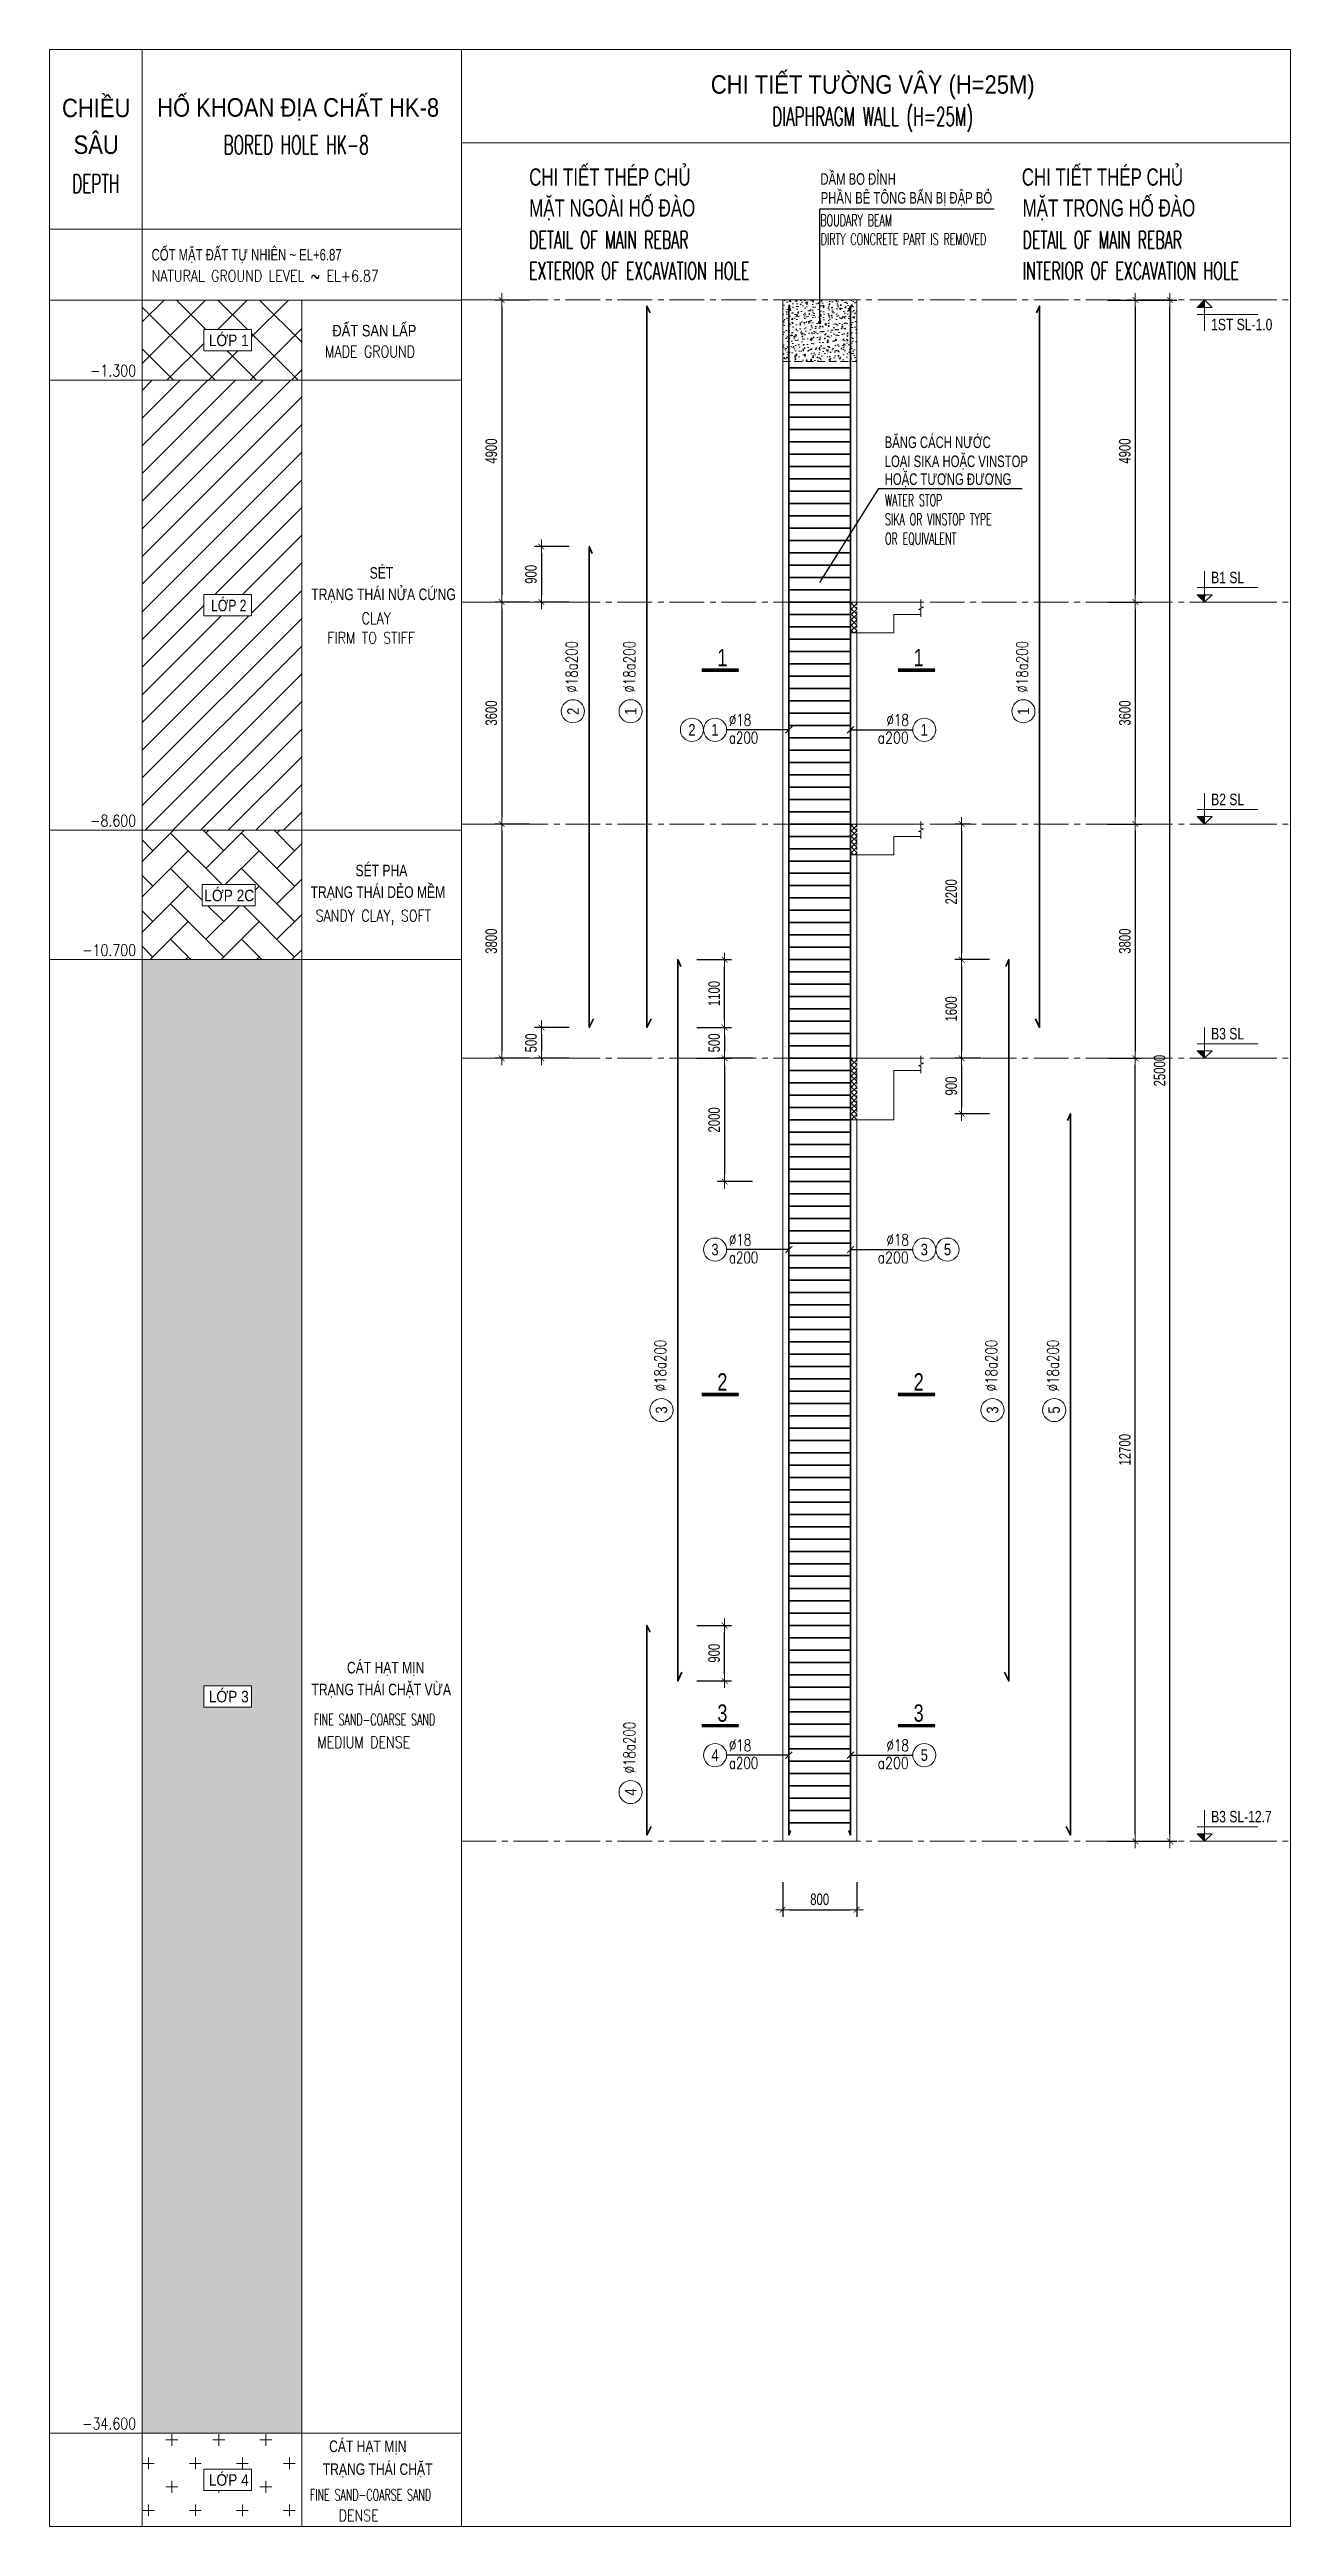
# Model space of a CAD drawing. Header units: millimetres. Extents: x -642477 to 1168880, y -27982 to 330379.
# Drawn here: x 358510 to 378631, y 63733 to 103911 of the extents above; entities that cross this region are included whole.
import ezdxf
from ezdxf.enums import TextEntityAlignment as Align

# ---------------------------------------------------------------- set-up
doc = ezdxf.new("R2010")
doc.units = ezdxf.units.MM
for name, pattern in [('CENTER2', [1.125, 0.75, -0.125, 0.125, -0.125]), ('HIDDEN', [0.375, 0.25, -0.125]), ('HIDDEN2', [4.7625, 3.175, -1.5875])]:
    doc.linetypes.add(name, pattern=pattern)
doc.layers.get('0').update_dxf_attribs({"lineweight": 20})
doc.layers.get('Defpoints').update_dxf_attribs({"color": 151, "lineweight": 9})
for name, color, linetype, lineweight in [('NDC_S_ANNO', 7, 'Continuous', 20), ('NDC_S_AXIS', 5, 'CENTER2', 13), ('NDC_S_BREAK-LINE', 1, 'Continuous', 15), ('NDC_S_CONTINUOUS', 3, 'Continuous', 20), ('NDC_S_DIM', 1, 'Continuous', 15), ('NDC_S_ENG TEXT', 2, 'Continuous', 20), ('NDC_S_ENG TITLE', 3, 'Continuous', 20), ('NDC_S_FOUNDATION NAME', 7, 'Continuous', 20), ('NDC_S_HATCH MATERIAL', 8, 'Continuous', 13), ('NDC_S_HIDDEN', 8, 'HIDDEN2', 13), ('NDC_S_LEADER', 1, 'Continuous', 15), ('NDC_S_LEVEL TEXT', 7, 'Continuous', 20), ('NDC_S_REBAR', 4, 'Continuous', 35), ('NDC_S_SYMBOL', 1, 'Continuous', 15), ('NDC_S_TEXT SYMBOL', 7, 'Continuous', 20), ('NDC_S_VN TEXT', 7, 'Continuous', 20), ('NDC_S_VN TITLE', 6, 'Continuous', 35), ('rev_20200806', 1, 'Continuous', 20)]:
    doc.layers.add(name, color=color, linetype=linetype, lineweight=lineweight)
doc.layers.get('rev_20200806').off()
doc.styles.add('ARIAL', font='arial.ttf', dxfattribs={"width": 0.8})
doc.styles.add('NDC_ANNO', font='', dxfattribs={"width": 0.8})
doc.styles.add('NDC_ARIAL', font='arial.ttf', dxfattribs={"width": 0.85})
doc.styles.add('NDC_DIM', font='', dxfattribs={"width": 0.75})
doc.styles.add('NDC_EN TXT', font='romans.shx', dxfattribs={"width": 0.8})
doc.styles.add('NDC_ROMANS', font='romans.shx', dxfattribs={"width": 0.8, "bigfont": 'vns.shx'})
doc.styles.get('NDC_ANNO').set_extended_font_data('Dotum')
doc.styles.get('NDC_DIM').set_extended_font_data('Dotum')
doc.dimstyles.new('NDC_dim_25', dxfattribs={"dimscale": 25, "dimtxt": 2.2, "dimasz": 1.5, "dimexe": 1.5, "dimexo": 2.5, "dimgap": 1, "dimtad": 1, "dimdec": 0, "dimzin": 0, "dimdsep": 46, "dimtxsty": 'NDC_DIM', "dimblk": 'DIMMARK', "dimcen": 0.09, "dimdle": 1.2, "dimclrd": 1, "dimclre": 1, "dimclrt": 3, "dimadec": 0, "dimazin": 0, "dimtfac": 1, "dimtdec": 0, "dimtix": 1, "dimtofl": 0, "dimtmove": 0, "dimatfit": 3, "dimfxl": 6, "dimfxlon": 1, "dimtolj": 1, "dimtzin": 0, "dimarcsym": 0})
doc.dimstyles.new('NDC_dim_75', dxfattribs={"dimscale": 75, "dimtxt": 2.5, "dimasz": 1.5, "dimexe": 1.5, "dimexo": 2.5, "dimgap": 1, "dimtad": 1, "dimdec": 0, "dimzin": 0, "dimdsep": 46, "dimtxsty": 'NDC_DIM', "dimblk": 'DIMMARK', "dimcen": 0.09, "dimdle": 1.2, "dimclrd": 1, "dimclre": 1, "dimclrt": 3, "dimadec": 0, "dimazin": 0, "dimtfac": 1, "dimtdec": 0, "dimtix": 1, "dimtofl": 0, "dimtmove": 0, "dimatfit": 3, "dimfxl": 6, "dimfxlon": 1, "dimtolj": 1, "dimtzin": 0, "dimarcsym": 0})

msp = doc.modelspace()

# ---------------------------------------------------------------- texts
at = {"layer": 'NDC_S_ENG TITLE', "style": 'NDC_EN TXT', "width": 0.6}
msp.add_text('DIAPHRAGM WALL (H=25M)', height=300, dxfattribs=at).set_placement((371858, 102802.3), align=Align.MIDDLE)
for s, height, p in [('DETAIL OF MAIN REBAR', 280, (366287.8, 100822.1)), ('BOUDARY BEAM', 187.5, (371009.4, 101140.7)), ('DIRTY CONCRETE PART IS REMOVED', 187.5, (371014.1, 100835.2)), ('DETAIL OF MAIN REBAR', 280, (374289.2, 100822.1)), ('EXTERIOR OF EXCAVATION HOLE', 280, (366287.8, 100321.1)), ('INTERIOR OF EXCAVATION HOLE', 280, (374289.2, 100321.1)), ('WATER STOP', 187.5, (372057, 96598.1)), ('SIKA OR VINSTOP TYPE', 187.5, (372057, 96289.5)), ('OR EQUIVALENT', 187.5, (372057, 95976))]:
    msp.add_text(s, height=height, dxfattribs=at).set_placement(p, align=Align.MIDDLE_LEFT)
at = {"layer": 'NDC_S_LEVEL TEXT', "style": 'NDC_ARIAL', "width": 0.7}
for s, height, p in [('CHI TIẾT THÉP CHỦ', 280, (366287.8, 101842.8)), ('CHI TIẾT THÉP CHỦ', 280, (374274.9, 101842.8)), ('DẦM BO ĐỈNH', 187.5, (371009.4, 101811.1)), ('PHẦN BÊ TÔNG BẨN BỊ ĐẬP BỎ', 187.5, (371014.1, 101505.5)), ('MẶT NGOÀI HỐ ĐÀO', 280, (366287.8, 101341.8)), ('MẶT TRONG HỐ ĐÀO', 280, (374289.2, 101341.8)), ('BĂNG CÁCH NƯỚC', 187.5, (372052.4, 97540.3)), ('LOẠI SIKA HOẶC VINSTOP', 187.5, (372052.4, 97231.6)), ('HOẶC TƯƠNG ĐƯƠNG', 187.5, (372052.4, 96942.3))]:
    msp.add_text(s, height=height, dxfattribs=at).set_placement(p, align=Align.MIDDLE_LEFT)
at = {"layer": 'NDC_S_VN TEXT', "color": 3, "style": 'NDC_EN TXT', "width": 0.75}
for p in [(367070.7, 93479.5), (368007.1, 93479.5), (374374.8, 93479.5), (368507.1, 82144.9), (373874.8, 82144.9), (374874.8, 82144.9), (368007.1, 75947.9)]:
    msp.add_text('%%C18a200', height=187.5, rotation=90, dxfattribs=at).set_placement(p)
at = {"layer": 'NDC_S_VN TEXT', "color": 7, "style": 'ARIAL', "width": 0.8}
for s, p in [('2', (366996.3, 93177.1)), ('1', (367932.7, 93177.1)), ('1', (374300.5, 93177.1)), ('3', (368432.7, 81842.5)), ('3', (373800.5, 81842.5)), ('5', (374800.5, 81842.5)), ('4', (367932.7, 75645.5))]:
    msp.add_text(s, height=187.5, rotation=90, dxfattribs=at).set_placement(p, align=Align.MIDDLE)
for s, p in [('2', (368926, 92876.7)), ('5', (373069.8, 84445.3))]:
    msp.add_text(s, height=187.5, dxfattribs=at).set_placement(p, align=Align.MIDDLE)
at = {"layer": 'NDC_S_VN TITLE', "style": 'NDC_ARIAL', "width": 0.85}
msp.add_text('CHI TIẾT TƯỜNG VÂY (H=25M)', height=300, dxfattribs=at).set_placement((371858, 103344.3), align=Align.MIDDLE)

# ---------------------------------------------------------------- blocks, each defined once
blk = doc.blocks.new('*U191')
at = {"layer": 'NDC_S_ANNO', "color": 0, "linetype": 'ByBlock', "lineweight": -2}
blk.add_line((-4.36, 0), (1, 0), dxfattribs=at)
at = {"layer": 'NDC_S_ANNO', "ltscale": 0.005, "const_width": 0.5}
blk.add_lwpolyline([(1, 0), (-4.36, 0)], dxfattribs=at)
at = {"layer": 'NDC_S_TEXT SYMBOL', "linetype": 'ByBlock', "lineweight": -2, "style": 'NDC_ANNO', "width": 0.8}
blk.add_attdef('DETAIL', text='', height=2.5, dxfattribs=at).set_placement((-0.64, 1.82), align=Align.MIDDLE_RIGHT)
blk = doc.blocks.new('*U2569')
at = {"layer": 'NDC_S_REBAR', "ltscale": 80}
blk.add_line((-500, 0), (500, 0), dxfattribs=at)
blk = doc.blocks.new('*U2570')
at = {"layer": 'NDC_S_DIM', "color": 0, "linetype": 'ByBlock', "lineweight": -2, "transparency": 16777216}
for p in [(0, 23600), (0, 23400), (0, 23200), (0, 23000), (0, 22800), (0, 22600), (0, 22400), (0, 22200), (0, 22000), (0, 21800), (0, 21600), (0, 21400), (0, 21200), (0, 21000), (0, 20800), (0, 20600), (0, 20400), (0, 20200), (0, 20000), (0, 19800), (0, 19600), (0, 19400), (0, 19200), (0, 19000), (0, 18800), (0, 18600), (0, 18400), (0, 18200), (0, 18000), (0, 17800), (0, 17600), (0, 17400), (0, 17200), (0, 17000), (0, 16800), (0, 16600), (0, 16400), (0, 16200), (0, 16000), (0, 15800), (0, 15600), (0, 15400), (0, 15200), (0, 15000), (0, 14800), (0, 14600), (0, 14400), (0, 14200), (0, 14000), (0, 13800), (0, 13600), (0, 13400), (0, 13200), (0, 13000), (0, 12800), (0, 12600), (0, 12400), (0, 12200), (0, 12000), (0, 11800), (0, 11600), (0, 11400), (0, 11200), (0, 11000), (0, 10800), (0, 10600), (0, 10400), (0, 10200), (0, 10000), (0, 9800), (0, 9600), (0, 9400), (0, 9200), (0, 9000), (0, 8800), (0, 8600), (0, 8400), (0, 8200), (0, 8000), (0, 7800), (0, 7600), (0, 7400), (0, 7200), (0, 7000), (0, 6800), (0, 6600), (0, 6400), (0, 6200), (0, 6000), (0, 5800), (0, 5600), (0, 5400), (0, 5200), (0, 5000), (0, 4800), (0, 4600), (0, 4400), (0, 4200), (0, 4000), (0, 3800), (0, 3600), (0, 3400), (0, 3200), (0, 3000), (0, 2800), (0, 2600), (0, 2400), (0, 2200), (0, 2000), (0, 1800), (0, 1600), (0, 1400), (0, 1200), (0, 1000), (0, 800), (0, 600), (0, 400), (0, 200), (0, 0)]:
    blk.add_blockref('*U2569', p, dxfattribs=at)
blk = doc.blocks.new('DIMMARK')
at = {"layer": 'NDC_S_DIM', "color": 1}
blk.add_line((-1.5, 0), (1, 0), dxfattribs=at)
at = {"layer": 'NDC_S_DIM', "color": 2, "const_width": 0.1}
blk.add_lwpolyline([(-0.42, -0.42), (0.42, 0.42)], dxfattribs=at)
blk = doc.blocks.new('*D2571')
at = {"layer": 'Defpoints', "color": 0, "ltscale": 100, "transparency": 16777216}
for p in [(372710, 99848), (372710, 94948), (376116, 94948)]:
    blk.add_point(p, dxfattribs=at)
at = {"layer": 'NDC_S_DIM', "color": 1, "lineweight": -2, "ltscale": 100, "transparency": 16777216}
for p, q in [((375666, 99848), (376228, 99848)), ((376116, 99736), (376116, 95061)), ((375666, 94948), (376228, 94948))]:
    blk.add_line(p, q, dxfattribs=at)
at = {"layer": 'NDC_S_DIM', "color": 1, "lineweight": -2, "ltscale": 100, "transparency": 16777216, "xscale": 112.5, "yscale": 112.5, "zscale": 112.5}
for p, rotation in [((376116, 99848), 90), ((376116, 94948), 270)]:
    blk.add_blockref('DIMMARK', p, dxfattribs=dict(at, rotation=rotation))
at = {"layer": 'NDC_S_DIM', "color": 3, "ltscale": 100, "transparency": 16777216, "insert": (375947, 97398), "char_height": 187.5, "attachment_point": 5, "rotation": 90, "style": 'NDC_DIM'}
blk.add_mtext('\\A1;4900', dxfattribs=at)
blk = doc.blocks.new('*D2572')
at = {"layer": 'Defpoints', "color": 0, "ltscale": 100, "transparency": 16777216}
for p in [(372710, 94948), (372710, 91348), (376116, 91348)]:
    blk.add_point(p, dxfattribs=at)
at = {"layer": 'NDC_S_DIM', "color": 1, "lineweight": -2, "ltscale": 100, "transparency": 16777216}
for p, q in [((375666, 94948), (376228, 94948)), ((376116, 94836), (376116, 91461)), ((375666, 91348), (376228, 91348))]:
    blk.add_line(p, q, dxfattribs=at)
at = {"layer": 'NDC_S_DIM', "color": 1, "lineweight": -2, "ltscale": 100, "transparency": 16777216, "xscale": 112.5, "yscale": 112.5, "zscale": 112.5}
for p, rotation in [((376116, 94948), 90), ((376116, 91348), 270)]:
    blk.add_blockref('DIMMARK', p, dxfattribs=dict(at, rotation=rotation))
at = {"layer": 'NDC_S_DIM', "color": 3, "ltscale": 100, "transparency": 16777216, "insert": (375947, 93148), "char_height": 187.5, "attachment_point": 5, "rotation": 90, "style": 'NDC_DIM'}
blk.add_mtext('\\A1;3600', dxfattribs=at)
blk = doc.blocks.new('*D2573')
at = {"layer": 'Defpoints', "color": 0, "ltscale": 100, "transparency": 16777216}
for p in [(372710, 91348), (372710, 87548), (376116, 87548)]:
    blk.add_point(p, dxfattribs=at)
at = {"layer": 'NDC_S_DIM', "color": 1, "lineweight": -2, "ltscale": 100, "transparency": 16777216}
for p, q in [((375666, 91348), (376228, 91348)), ((376116, 91236), (376116, 87661)), ((375666, 87548), (376228, 87548))]:
    blk.add_line(p, q, dxfattribs=at)
at = {"layer": 'NDC_S_DIM', "color": 1, "lineweight": -2, "ltscale": 100, "transparency": 16777216, "xscale": 112.5, "yscale": 112.5, "zscale": 112.5}
for p, rotation in [((376116, 91348), 90), ((376116, 87548), 270)]:
    blk.add_blockref('DIMMARK', p, dxfattribs=dict(at, rotation=rotation))
at = {"layer": 'NDC_S_DIM', "color": 3, "ltscale": 100, "transparency": 16777216, "insert": (375947, 89448), "char_height": 187.5, "attachment_point": 5, "rotation": 90, "style": 'NDC_DIM'}
blk.add_mtext('\\A1;3800', dxfattribs=at)
blk = doc.blocks.new('*D2574')
at = {"layer": 'Defpoints', "color": 0, "ltscale": 100, "transparency": 16777216}
for p in [(372710, 99848), (376678, 99848), (372710, 74848)]:
    blk.add_point(p, dxfattribs=at)
at = {"layer": 'NDC_S_DIM', "color": 1, "lineweight": -2, "ltscale": 100, "transparency": 16777216}
for p, q in [((376228, 99848), (376791, 99848)), ((376678, 74961), (376678, 99736)), ((376228, 74848), (376791, 74848))]:
    blk.add_line(p, q, dxfattribs=at)
at = {"layer": 'NDC_S_DIM', "color": 1, "lineweight": -2, "ltscale": 100, "transparency": 16777216, "xscale": 112.5, "yscale": 112.5, "zscale": 112.5}
for p, rotation in [((376678, 99848), 90), ((376678, 74848), 270)]:
    blk.add_blockref('DIMMARK', p, dxfattribs=dict(at, rotation=rotation))
at = {"layer": 'NDC_S_DIM', "color": 3, "ltscale": 100, "transparency": 16777216, "insert": (376510, 87348), "char_height": 187.5, "attachment_point": 5, "rotation": 90, "style": 'NDC_DIM'}
blk.add_mtext('\\A1;25000', dxfattribs=at)
blk = doc.blocks.new('kata_block_CT')
at = {"layer": 'NDC_S_ANNO'}
blk.add_hatch(color=3, dxfattribs=at).paths.add_polyline_path([(0, 1.6), (-1.61, 1.6), (0, 0)])
at = {"layer": 'NDC_S_ANNO', "ltscale": 50}
h = blk.add_hatch(dxfattribs=at)
h.set_pattern_fill('ANSI31', color=256, scale=1.406, style=0)
h.paths.add_polyline_path([(0, 1.6), (0, 0), (1.61, 1.6)])
for p, q in [((11.56, 0), (-1.64, 0)), ((-1.59, 3.14), (11.47, 3.14))]:
    blk.add_line(p, q, dxfattribs=at)
for points in [[(0, 6.69), (0, 0)], [(0, 0), (-1.61, 1.6), (0, 1.6)], [(0, 0), (1.61, 1.6), (0, 1.6)]]:
    blk.add_lwpolyline(points, dxfattribs=at)
at = {"layer": 'NDC_S_ANNO', "color": 8, "ltscale": 50}
blk.add_lwpolyline([(0, 0), (-1.61, 1.6), (0, 1.6)], dxfattribs=at)
at = {"layer": 'NDC_S_TEXT SYMBOL', "color": 3, "style": 'NDC_ANNO', "width": 0.8}
blk.add_attdef('CT', (1.41, 4.07), '', height=2.5, dxfattribs=at)
blk = doc.blocks.new('*D2575')
at = {"layer": 'Defpoints', "color": 0, "ltscale": 100, "transparency": 16777216}
for p in [(372710, 87548), (376116, 87548), (372710, 74848)]:
    blk.add_point(p, dxfattribs=at)
at = {"layer": 'NDC_S_DIM', "color": 1, "lineweight": -2, "ltscale": 100, "transparency": 16777216}
for p, q in [((375666, 87548), (376228, 87548)), ((376116, 74961), (376116, 87436)), ((375666, 74848), (376228, 74848))]:
    blk.add_line(p, q, dxfattribs=at)
at = {"layer": 'NDC_S_DIM', "color": 1, "lineweight": -2, "ltscale": 100, "transparency": 16777216, "xscale": 112.5, "yscale": 112.5, "zscale": 112.5}
for p, rotation in [((376116, 87548), 90), ((376116, 74848), 270)]:
    blk.add_blockref('DIMMARK', p, dxfattribs=dict(at, rotation=rotation))
at = {"layer": 'NDC_S_DIM', "color": 3, "ltscale": 100, "transparency": 16777216, "insert": (375947, 81198), "char_height": 187.5, "attachment_point": 5, "rotation": 90, "style": 'NDC_DIM'}
blk.add_mtext('\\A1;12700', dxfattribs=at)
blk = doc.blocks.new('*D2576')
at = {"layer": 'Defpoints', "color": 0, "ltscale": 100, "transparency": 16777216}
for p in [(366756, 99848), (365842, 94948), (366756, 94948)]:
    blk.add_point(p, dxfattribs=at)
at = {"layer": 'NDC_S_DIM', "color": 1, "lineweight": -2, "ltscale": 100, "transparency": 16777216}
for p, q in [((366292, 99848), (365730, 99848)), ((365842, 99736), (365842, 95061)), ((366292, 94948), (365730, 94948))]:
    blk.add_line(p, q, dxfattribs=at)
at = {"layer": 'NDC_S_DIM', "color": 1, "lineweight": -2, "ltscale": 100, "transparency": 16777216, "xscale": 112.5, "yscale": 112.5, "zscale": 112.5}
for p, rotation in [((365842, 99848), 90), ((365842, 94948), 270)]:
    blk.add_blockref('DIMMARK', p, dxfattribs=dict(at, rotation=rotation))
at = {"layer": 'NDC_S_DIM', "color": 3, "ltscale": 100, "transparency": 16777216, "insert": (365673, 97398), "char_height": 187.5, "attachment_point": 5, "rotation": 90, "style": 'NDC_DIM'}
blk.add_mtext('\\A1;4900', dxfattribs=at)
blk = doc.blocks.new('*D2577')
at = {"layer": 'Defpoints', "color": 0, "ltscale": 100, "transparency": 16777216}
for p in [(366756, 94948), (365842, 91348), (366756, 91348)]:
    blk.add_point(p, dxfattribs=at)
at = {"layer": 'NDC_S_DIM', "color": 1, "lineweight": -2, "ltscale": 100, "transparency": 16777216}
for p, q in [((366292, 94948), (365730, 94948)), ((365842, 94836), (365842, 91461)), ((366292, 91348), (365730, 91348))]:
    blk.add_line(p, q, dxfattribs=at)
at = {"layer": 'NDC_S_DIM', "color": 1, "lineweight": -2, "ltscale": 100, "transparency": 16777216, "xscale": 112.5, "yscale": 112.5, "zscale": 112.5}
for p, rotation in [((365842, 94948), 90), ((365842, 91348), 270)]:
    blk.add_blockref('DIMMARK', p, dxfattribs=dict(at, rotation=rotation))
at = {"layer": 'NDC_S_DIM', "color": 3, "ltscale": 100, "transparency": 16777216, "insert": (365673, 93148), "char_height": 187.5, "attachment_point": 5, "rotation": 90, "style": 'NDC_DIM'}
blk.add_mtext('\\A1;3600', dxfattribs=at)
blk = doc.blocks.new('*D2578')
at = {"layer": 'Defpoints', "color": 0, "ltscale": 100, "transparency": 16777216}
for p in [(366756, 91348), (365842, 87548), (366756, 87548)]:
    blk.add_point(p, dxfattribs=at)
at = {"layer": 'NDC_S_DIM', "color": 1, "lineweight": -2, "ltscale": 100, "transparency": 16777216}
for p, q in [((366292, 91348), (365730, 91348)), ((365842, 91236), (365842, 87661)), ((366292, 87548), (365730, 87548))]:
    blk.add_line(p, q, dxfattribs=at)
at = {"layer": 'NDC_S_DIM', "color": 1, "lineweight": -2, "ltscale": 100, "transparency": 16777216, "xscale": 112.5, "yscale": 112.5, "zscale": 112.5}
for p, rotation in [((365842, 91348), 90), ((365842, 87548), 270)]:
    blk.add_blockref('DIMMARK', p, dxfattribs=dict(at, rotation=rotation))
at = {"layer": 'NDC_S_DIM', "color": 3, "ltscale": 100, "transparency": 16777216, "insert": (365673, 89448), "char_height": 187.5, "attachment_point": 5, "rotation": 90, "style": 'NDC_DIM'}
blk.add_mtext('\\A1;3800', dxfattribs=at)
blk = doc.blocks.new('*U367')
blk.add_circle((-2.5, 0), 2.5)
at = {"layer": 'NDC_S_VN TEXT', "color": 7, "style": 'ARIAL', "width": 0.8}
blk.add_attdef('SH2', text='', height=2.5, dxfattribs=at).set_placement((-2.5, 0), align=Align.MIDDLE)
at = {"layer": 'NDC_S_VN TEXT', "color": 3, "style": 'NDC_EN TXT', "width": 0.75}
for tag, p in [('DK1', (0.5, 0.85)), ('KC1', (0.5, -2.97))]:
    blk.add_attdef(tag, p, '', height=2.5, dxfattribs=at)
blk = doc.blocks.new('*D2579')
at = {"layer": 'Defpoints', "color": 0, "ltscale": 100, "transparency": 16777216}
for p in [(368197, 89148), (369456, 89148), (368197, 88048)]:
    blk.add_point(p, dxfattribs=at)
at = {"layer": 'NDC_S_DIM', "color": 1, "lineweight": -2, "ltscale": 100, "transparency": 16777216}
for p, q in [((369006, 89148), (369568, 89148)), ((369456, 88161), (369456, 89036)), ((369006, 88048), (369568, 88048))]:
    blk.add_line(p, q, dxfattribs=at)
at = {"layer": 'NDC_S_DIM', "color": 1, "lineweight": -2, "ltscale": 100, "transparency": 16777216, "xscale": 112.5, "yscale": 112.5, "zscale": 112.5}
for p, rotation in [((369456, 89148), 90), ((369456, 88048), 270)]:
    blk.add_blockref('DIMMARK', p, dxfattribs=dict(at, rotation=rotation))
at = {"layer": 'NDC_S_DIM', "color": 3, "ltscale": 100, "transparency": 16777216, "insert": (369287, 88598), "char_height": 187.5, "attachment_point": 5, "rotation": 90, "style": 'NDC_DIM'}
blk.add_mtext('\\A1;1100', dxfattribs=at)
blk = doc.blocks.new('*D2580')
at = {"layer": 'Defpoints', "color": 0, "ltscale": 100, "transparency": 16777216}
for p in [(368197, 78348), (369456, 78348), (368697, 77448)]:
    blk.add_point(p, dxfattribs=at)
at = {"layer": 'NDC_S_DIM', "color": 1, "lineweight": -2, "ltscale": 100, "transparency": 16777216}
for p, q in [((369006, 78348), (369568, 78348)), ((369456, 77561), (369456, 78236)), ((369006, 77448), (369568, 77448))]:
    blk.add_line(p, q, dxfattribs=at)
at = {"layer": 'NDC_S_DIM', "color": 1, "lineweight": -2, "ltscale": 100, "transparency": 16777216, "xscale": 112.5, "yscale": 112.5, "zscale": 112.5}
for p, rotation in [((369456, 78348), 90), ((369456, 77448), 270)]:
    blk.add_blockref('DIMMARK', p, dxfattribs=dict(at, rotation=rotation))
at = {"layer": 'NDC_S_DIM', "color": 3, "ltscale": 100, "transparency": 16777216, "insert": (369287, 77898), "char_height": 187.5, "attachment_point": 5, "rotation": 90, "style": 'NDC_DIM'}
blk.add_mtext('\\A1;900', dxfattribs=at)
blk = doc.blocks.new('*D2581')
at = {"layer": 'Defpoints', "color": 0, "ltscale": 100, "transparency": 16777216}
for p in [(368197, 88048), (368197, 87548), (369456, 87548)]:
    blk.add_point(p, dxfattribs=at)
at = {"layer": 'NDC_S_DIM', "color": 1, "lineweight": -2, "ltscale": 100, "transparency": 16777216}
for p, q in [((369006, 88048), (369568, 88048)), ((369456, 87936), (369456, 87661)), ((369006, 87548), (369568, 87548))]:
    blk.add_line(p, q, dxfattribs=at)
at = {"layer": 'NDC_S_DIM', "color": 1, "lineweight": -2, "ltscale": 100, "transparency": 16777216, "xscale": 112.5, "yscale": 112.5, "zscale": 112.5}
for p, rotation in [((369456, 88048), 90), ((369456, 87548), 270)]:
    blk.add_blockref('DIMMARK', p, dxfattribs=dict(at, rotation=rotation))
at = {"layer": 'NDC_S_DIM', "color": 3, "ltscale": 100, "transparency": 16777216, "insert": (369287, 87798), "char_height": 187.5, "attachment_point": 5, "rotation": 90, "style": 'NDC_DIM'}
blk.add_mtext('\\A1;500', dxfattribs=at)
blk = doc.blocks.new('*U366')
blk.add_circle((2.5, 0), 2.5)
at = {"layer": 'NDC_S_VN TEXT', "color": 3, "style": 'NDC_EN TXT'}
for tag, width, p in [('DK2', 0.75, (-0.85, 0.85)), ('KC2', 0.8, (-0.85, -2.97))]:
    blk.add_attdef(tag, text='', height=2.5, dxfattribs=dict(at, width=width)).set_placement(p, align=Align.RIGHT)
at = {"layer": 'NDC_S_VN TEXT', "color": 7, "style": 'ARIAL', "width": 0.8}
blk.add_attdef('SH3', text='', height=2.5, dxfattribs=at).set_placement((2.5, 0), align=Align.MIDDLE)
blk = doc.blocks.new('*D2582')
at = {"layer": 'Defpoints', "color": 0, "ltscale": 100, "transparency": 16777216}
for p in [(367260, 88048), (366486, 87548), (367260, 87548)]:
    blk.add_point(p, dxfattribs=at)
at = {"layer": 'NDC_S_DIM', "color": 1, "lineweight": -2, "ltscale": 100, "transparency": 16777216}
for p, q in [((366936, 88048), (366373, 88048)), ((366486, 87936), (366486, 87661)), ((366936, 87548), (366373, 87548))]:
    blk.add_line(p, q, dxfattribs=at)
at = {"layer": 'NDC_S_DIM', "color": 1, "lineweight": -2, "ltscale": 100, "transparency": 16777216, "xscale": 112.5, "yscale": 112.5, "zscale": 112.5}
for p, rotation in [((366486, 88048), 90), ((366486, 87548), 270)]:
    blk.add_blockref('DIMMARK', p, dxfattribs=dict(at, rotation=rotation))
at = {"layer": 'NDC_S_DIM', "color": 3, "ltscale": 100, "transparency": 16777216, "insert": (366317, 87798), "char_height": 187.5, "attachment_point": 5, "rotation": 90, "style": 'NDC_DIM'}
blk.add_mtext('\\A1;500', dxfattribs=at)
blk = doc.blocks.new('*D2583')
at = {"layer": 'Defpoints', "color": 0, "ltscale": 100, "transparency": 16777216}
for p in [(367260, 95848), (366486, 94948), (367260, 94948)]:
    blk.add_point(p, dxfattribs=at)
at = {"layer": 'NDC_S_DIM', "color": 1, "lineweight": -2, "ltscale": 100, "transparency": 16777216}
for p, q in [((366936, 95848), (366373, 95848)), ((366486, 95736), (366486, 95061)), ((366936, 94948), (366373, 94948))]:
    blk.add_line(p, q, dxfattribs=at)
at = {"layer": 'NDC_S_DIM', "color": 1, "lineweight": -2, "ltscale": 100, "transparency": 16777216, "xscale": 112.5, "yscale": 112.5, "zscale": 112.5}
for p, rotation in [((366486, 95848), 90), ((366486, 94948), 270)]:
    blk.add_blockref('DIMMARK', p, dxfattribs=dict(at, rotation=rotation))
at = {"layer": 'NDC_S_DIM', "color": 3, "ltscale": 100, "transparency": 16777216, "insert": (366317, 95398), "char_height": 187.5, "attachment_point": 5, "rotation": 90, "style": 'NDC_DIM'}
blk.add_mtext('\\A1;900', dxfattribs=at)
blk = doc.blocks.new('*D2584')
at = {"layer": 'Defpoints', "color": 0, "ltscale": 100, "transparency": 16777216}
for p in [(373638, 91348), (373300, 89148), (374065, 89148)]:
    blk.add_point(p, dxfattribs=at)
at = {"layer": 'NDC_S_DIM', "color": 1, "lineweight": -2, "ltscale": 100, "transparency": 16777216}
for p, q in [((373450, 91348), (373187, 91348)), ((373300, 91236), (373300, 89261)), ((373750, 89148), (373187, 89148))]:
    blk.add_line(p, q, dxfattribs=at)
at = {"layer": 'NDC_S_DIM', "color": 1, "lineweight": -2, "ltscale": 100, "transparency": 16777216, "xscale": 112.5, "yscale": 112.5, "zscale": 112.5}
for p, rotation in [((373300, 91348), 90), ((373300, 89148), 270)]:
    blk.add_blockref('DIMMARK', p, dxfattribs=dict(at, rotation=rotation))
at = {"layer": 'NDC_S_DIM', "color": 3, "ltscale": 100, "transparency": 16777216, "insert": (373131, 90248), "char_height": 187.5, "attachment_point": 5, "rotation": 90, "style": 'NDC_DIM'}
blk.add_mtext('\\A1;2200', dxfattribs=at)
blk = doc.blocks.new('*D2585')
at = {"layer": 'Defpoints', "color": 0, "ltscale": 100, "transparency": 16777216}
for p in [(374065, 89148), (373300, 87548), (373807, 87548)]:
    blk.add_point(p, dxfattribs=at)
at = {"layer": 'NDC_S_DIM', "color": 1, "lineweight": -2, "ltscale": 100, "transparency": 16777216}
for p, q in [((373750, 89148), (373187, 89148)), ((373300, 89036), (373300, 87661)), ((373619, 87548), (373187, 87548))]:
    blk.add_line(p, q, dxfattribs=at)
at = {"layer": 'NDC_S_DIM', "color": 1, "lineweight": -2, "ltscale": 100, "transparency": 16777216, "xscale": 112.5, "yscale": 112.5, "zscale": 112.5}
for p, rotation in [((373300, 89148), 90), ((373300, 87548), 270)]:
    blk.add_blockref('DIMMARK', p, dxfattribs=dict(at, rotation=rotation))
at = {"layer": 'NDC_S_DIM', "color": 3, "ltscale": 100, "transparency": 16777216, "insert": (373131, 88348), "char_height": 187.5, "attachment_point": 5, "rotation": 90, "style": 'NDC_DIM'}
blk.add_mtext('\\A1;1600', dxfattribs=at)
blk = doc.blocks.new('*D2586')
at = {"layer": 'Defpoints', "color": 0, "ltscale": 100, "transparency": 16777216}
for p in [(373807, 87548), (373300, 86648), (375065, 86648)]:
    blk.add_point(p, dxfattribs=at)
at = {"layer": 'NDC_S_DIM', "color": 1, "lineweight": -2, "ltscale": 100, "transparency": 16777216}
for p, q in [((373619, 87548), (373187, 87548)), ((373300, 87436), (373300, 86761)), ((373750, 86648), (373187, 86648))]:
    blk.add_line(p, q, dxfattribs=at)
at = {"layer": 'NDC_S_DIM', "color": 1, "lineweight": -2, "ltscale": 100, "transparency": 16777216, "xscale": 112.5, "yscale": 112.5, "zscale": 112.5}
for p, rotation in [((373300, 87548), 90), ((373300, 86648), 270)]:
    blk.add_blockref('DIMMARK', p, dxfattribs=dict(at, rotation=rotation))
at = {"layer": 'NDC_S_DIM', "color": 3, "ltscale": 100, "transparency": 16777216, "insert": (373131, 87098), "char_height": 187.5, "attachment_point": 5, "rotation": 90, "style": 'NDC_DIM'}
blk.add_mtext('\\A1;900', dxfattribs=at)
blk = doc.blocks.new('*D2587')
at = {"layer": 'Defpoints', "color": 0, "ltscale": 100, "transparency": 16777216}
for p in [(370398, 74848), (371598, 74848), (371598, 73736)]:
    blk.add_point(p, dxfattribs=at)
at = {"layer": 'NDC_S_DIM', "color": 1, "lineweight": -2, "ltscale": 100, "transparency": 16777216}
for p, q in [((370398, 74186), (370398, 73623)), ((371598, 74186), (371598, 73623)), ((370510, 73736), (371485, 73736))]:
    blk.add_line(p, q, dxfattribs=at)
at = {"layer": 'NDC_S_DIM', "color": 1, "lineweight": -2, "ltscale": 100, "transparency": 16777216, "xscale": 112.5, "yscale": 112.5, "zscale": 112.5, "rotation": 180}
blk.add_blockref('DIMMARK', (370398, 73736), dxfattribs=at)
at = {"layer": 'NDC_S_DIM', "color": 1, "lineweight": -2, "ltscale": 100, "transparency": 16777216, "xscale": 112.5, "yscale": 112.5, "zscale": 112.5}
blk.add_blockref('DIMMARK', (371598, 73736), dxfattribs=at)
at = {"layer": 'NDC_S_DIM', "color": 3, "ltscale": 100, "transparency": 16777216, "insert": (370998, 73905), "char_height": 187.5, "attachment_point": 5, "style": 'NDC_DIM'}
blk.add_mtext('\\A1;800', dxfattribs=at)
blk = doc.blocks.new('HK8')
at = {"layer": 'NDC_S_HATCH MATERIAL', "ltscale": 100}
h = blk.add_hatch(dxfattribs=at)
h.set_pattern_fill('ANSI37', color=256, scale=150, angle=90)
h.set_pattern_definition([(135, (178280.06, 324566.9), (-336.7596, -336.7596), []), (225, (178280.06, 324566.9), (336.7596, -336.7596), [])])
h.paths.add_polyline_path([(4089, -4063), (1500, -4063), (1500, -5363), (4089, -5363)])
h.paths.add_polyline_path([(2499, -4886), (2499, -4540), (3277, -4540), (3277, -4886)], flags=16)
h = blk.add_hatch(dxfattribs=at)
h.set_pattern_fill('ANSI31', color=256, scale=100)
h.set_pattern_definition([(45, (58959.74, -111519.68), (-224.5064, 224.5064), [])])
h.paths.add_polyline_path([(4089, -5363), (1500, -5363), (1500, -12663), (4089, -12663)])
h.paths.add_polyline_path([(2499, -9186), (2499, -8840), (3277, -8840), (3277, -9186)], flags=16)
h = blk.add_hatch(dxfattribs=at)
h.set_pattern_fill('AR-HBONE', color=256, scale=4)
h.set_pattern_definition([(45, (178280.06, 321671.12), (6e-14, 574.7364), [1219.2, -406.4]), (135, (178567.43, 321958.5), (6e-14, 574.7364), [1219.2, -406.4])])
h.paths.add_polyline_path([(4089, -12663), (1500, -12663), (1500, -14763), (4089, -14763)])
h.paths.add_polyline_path([(2474, -13891), (2474, -13545), (3334, -13545), (3334, -13891)], flags=16)
h = blk.add_hatch(dxfattribs=at)
h.set_pattern_fill('AR-CONC', color=256, scale=4)
h.set_pattern_definition([(50, (178280.06, 319932.73), (728.7387, -63.7563), [76.2, -838.2]), (355, (178280.1, 319932.7), (-140.9737, 764.2274), [60.96, -670.5623]), (100.45144, (178340.8, 319927.4), (587.765, 700.471), [64.76, -712.361]), (46.1842, (178280.1, 320135.9), (1084.3162, -168.1693), [114.3, -1257.3]), (96.63556, (178370.4, 320121.9), (949.6165, 989.7045), [97.14, -1068.5424]), (351.18415, (178280.1, 320135.9), (949.6165, 989.7045), [91.44, -1005.839]), (21, (178381.66, 320085.13), (606.4576, -409.0608), [76.2, -838.2]), (326, (178381.7, 320085.1), (247.2081, 736.7519), [60.96, -670.56]), (71.45144, (178432.2, 320051.05), (853.6657, 327.6911), [64.76, -712.3598]), (37.5, (178280.06, 319932.73), (12.35441, 338.22016), [0, -662.432, 0, -680.72, 0, -673.1]), (7.5, (178280.06, 319932.73), (267.27865, 400.7223), [0, -388.112, 0, -647.192, 0, -256.54]), (327.5, (178053.5, 319932.73), (542.36238, -22.91498), [0, -254, 0, -792.48, 0, -1051.56]), (317.5, (177951.9, 319932.73), (592.5167, 101.70596), [0, -330.2, 0, -526.288, 0, -746.76])])
h.paths.add_polyline_path([(4089, -14763), (1500, -14763), (1500, -38663), (4089, -38663)])
h.paths.add_polyline_path([(3277, -26540), (3277, -26886), (2499, -26886), (2499, -26540)], flags=16)
h = blk.add_hatch(dxfattribs=at)
h.set_pattern_fill('CROSS', color=256, scale=60)
h.set_pattern_definition([(0, (178280.06, 322692.3), (381, 381), [190.5, -571.5]), (90, (178375.3, 322597.07), (-381, 381), [190.5, -571.5])])
h.paths.add_polyline_path([(4089, -38663), (1500, -38663), (1500, -40178), (4089, -40178)])
h.paths.add_polyline_path([(2499, -39594), (2499, -39247), (3277, -39247), (3277, -39594)], flags=16)
at = {"layer": 'NDC_S_CONTINUOUS'}
for p, q in [((0, -40178), (0, 0)), ((1500, -40178), (1500, 0)), ((6679, -40178), (6679, 0)), ((6679, -4063), (0, -4063)), ((4089, -40178), (4089, -4063)), ((6679, -5363), (0, -5363)), ((1500, -5363), (300, -5363)), ((1500, -12663), (0, -12663)), ((6679, -12663), (1500, -12663)), ((6679, -12663), (1500, -12663)), ((1500, -14763), (0, -14763)), ((6679, -14763), (1500, -14763)), ((6679, -14763), (1500, -14763)), ((1500, -38663), (0, -38663)), ((6679, -38663), (1500, -38663)), ((6679, -40178), (0, -40178))]:
    blk.add_line(p, q, dxfattribs=at)
for points in [[(0, 0), (6679, 0)], [(6679, -2914), (0, -2914)]]:
    blk.add_lwpolyline(points, dxfattribs=at)
at = {"layer": 'NDC_S_DIM'}
for points in [[(2499, -4540), (3277, -4540), (3277, -4886), (2499, -4886)], [(2499, -8840), (3277, -8840), (3277, -9186), (2499, -9186)], [(2474, -13545), (3334, -13545), (3334, -13891), (2474, -13891)], [(2499, -26540), (3277, -26540), (3277, -26886), (2499, -26886)], [(2499, -39247), (3277, -39247), (3277, -39594), (2499, -39594)]]:
    blk.add_lwpolyline(points, close=True, dxfattribs=at)
at = {"layer": 'NDC_S_ENG TEXT', "style": 'NDC_ROMANS', "width": 0.8}
for s, p in [('-1.300', (1404, -5209)), ('-8.600', (1404, -12509)), ('-10.700', (1404, -14609)), ('-34.600', (1404, -38509))]:
    blk.add_text(s, height=187.5, dxfattribs=at).set_placement(p, align=Align.MIDDLE_RIGHT)
at = {"layer": 'NDC_S_ENG TITLE', "style": 'NDC_EN TXT', "width": 0.6}
for s, p in [('BORED HOLE HK-8', (3999, -1547)), ('DEPTH', (751, -2176))]:
    blk.add_text(s, height=300, dxfattribs=at).set_placement(p, align=Align.MIDDLE)
at = {"layer": 'NDC_S_FOUNDATION NAME', "style": 'NDC_ARIAL', "width": 0.7}
blk.add_text('CỐT MẶT ĐẤT TỰ NHIÊN ~ EL+6.87', height=187.5, dxfattribs=at).set_placement((1655, -3422))
at = {"layer": 'NDC_S_VN TEXT', "style": 'NDC_EN TXT', "width": 0.8}
blk.add_text('NATURAL GROUND LEVEL ~ EL+6.87', height=187.5, dxfattribs=at).set_placement((1655, -3765))
at = {"layer": 'NDC_S_VN TEXT'}
for s, style, width, p in [('ĐẤT SAN LẤP', 'NDC_ARIAL', 0.8, (4586, -4560)), ('MADE GROUND', 'NDC_EN TXT', 0.8, (4467, -4899)), ('SÉT', 'NDC_ARIAL', 0.75, (5190, -8490)), ('TRẠNG THÁI NỬA CỨNG', 'NDC_ARIAL', 0.75, (4244, -8837)), ('CLAY', 'NDC_EN TXT', 0.8, (5060, -9225)), ('FIRM TO STIFF', 'NDC_EN TXT', 0.8, (4504, -9543)), ('SÉT PHA', 'NDC_ARIAL', 0.75, (4961, -13316)), ('TRẠNG THÁI DẺO MỀM', 'NDC_ARIAL', 0.75, (4233, -13667)), ('SANDY CLAY, SOFT', 'NDC_EN TXT', 0.8, (4315, -14051)), ('CÁT HẠT MỊN', 'NDC_ARIAL', 0.75, (4822, -26247)), ('TRẠNG THÁI CHẶT VỪA', 'NDC_ARIAL', 0.75, (4247, -26601)), ('FINE SAND-COARSE SAND', 'NDC_EN TXT', 0.6, (4286, -27089)), ('MEDIUM DENSE', 'NDC_EN TXT', 0.8, (4338, -27457)), ('CÁT HẠT MỊN', 'NDC_ARIAL', 0.75, (4533, -38878)), ('TRẠNG THÁI CHẶT ', 'NDC_ARIAL', 0.75, (4430, -39248)), ('FINE SAND-COARSE SAND', 'NDC_EN TXT', 0.6, (4221, -39665)), ('DENSE', 'NDC_EN TXT', 0.8, (4688, -40000))]:
    blk.add_text(s, height=187.5, dxfattribs=dict(at, style=style, width=width)).set_placement(p, align=Align.MIDDLE_LEFT)
at = {"layer": 'NDC_S_VN TITLE', "style": 'NDC_ARIAL'}
for s, height, width, p in [('CHIỀU', 300, 0.85, (756, -904)), ('HỐ KHOAN ĐỊA CHẤT HK-8', 300, 0.85, (4031, -927)), ('SÂU', 300, 0.85, (756, -1505)), ('LỚP 1', 187.5, 0.85, (2906, -4694)), ('LỚP 2', 187.5, 0.75, (2906, -8994)), ('LỚP 2C', 187.5, 0.85, (2914, -13699)), ('LỚP 3', 187.5, 0.85, (2906, -26694)), ('LỚP 4', 187.5, 0.85, (2906, -39401))]:
    blk.add_text(s, height=height, dxfattribs=dict(at, width=width)).set_placement(p, align=Align.MIDDLE)
blk = doc.blocks.new('*D2840')
at = {"layer": 'Defpoints', "color": 0, "ltscale": 100, "transparency": 16777216}
for p in [(370230, 87548), (369456, 85548), (370226, 85548)]:
    blk.add_point(p, dxfattribs=at)
at = {"layer": 'NDC_S_DIM', "color": 1, "lineweight": -2, "ltscale": 100, "transparency": 16777216}
for p, q in [((369906, 87548), (369343, 87548)), ((369456, 87436), (369456, 85661)), ((369906, 85548), (369343, 85548))]:
    blk.add_line(p, q, dxfattribs=at)
at = {"layer": 'NDC_S_DIM', "color": 1, "lineweight": -2, "ltscale": 100, "transparency": 16777216, "xscale": 112.5, "yscale": 112.5, "zscale": 112.5}
for p, rotation in [((369456, 87548), 90), ((369456, 85548), 270)]:
    blk.add_blockref('DIMMARK', p, dxfattribs=dict(at, rotation=rotation))
at = {"layer": 'NDC_S_DIM', "color": 3, "ltscale": 100, "transparency": 16777216, "insert": (369287, 86548), "char_height": 187.5, "attachment_point": 5, "rotation": 90, "style": 'NDC_DIM'}
blk.add_mtext('\\A1;2000', dxfattribs=at)

# ---------------------------------------------------------------- dimensions: what is measured, and where the dimension line sits
at = {"layer": 'NDC_S_DIM', "ltscale": 100}
for base, p1, p2, picture, middle in [((365842.1, 94948.1), (366756.2, 99848.1), (366756.2, 94948.1), '*D2576', (365673.2, 97398.1)), ((376115.9, 94948.1), (372710.4, 99848.1), (372710.4, 94948.1), '*D2571', (375947, 97398.1)), ((376678.4, 99848.1), (372710.4, 74848.1), (372710.4, 99848.1), '*D2574', (376509.5, 87348.1)), ((366485.7, 94948.1), (367260.5, 95848.1), (367260.5, 94948.1), '*D2583', (366316.8, 95398.1)), ((365842.1, 91348.1), (366756.2, 94948.1), (366756.2, 91348.1), '*D2577', (365673.2, 93148.1)), ((376115.9, 91348.1), (372710.4, 94948.1), (372710.4, 91348.1), '*D2572', (375947, 93148.1)), ((365842.1, 87548.1), (366756.2, 91348.1), (366756.2, 87548.1), '*D2578', (365673.2, 89448.1)), ((376115.9, 87548.1), (372710.4, 91348.1), (372710.4, 87548.1), '*D2573', (375947, 89448.1)), ((373300, 89148.1), (373637.9, 91348.1), (374064.6, 89148.1), '*D2584', (373131.1, 90248.1)), ((369455.6, 89148.1), (368196.8, 88048.1), (368196.8, 89148.1), '*D2579', (369286.8, 88598.1)), ((366485.7, 87548.1), (367260.5, 88048.1), (367260.5, 87548.1), '*D2582', (366316.8, 87798.1)), ((369455.6, 87548.1), (368196.8, 88048.1), (368196.8, 87548.1), '*D2581', (369286.8, 87798.1)), ((369455.6, 85548.1), (370230.4, 87548.1), (370226, 85548.1), '*D2840', (369286.8, 86548.1)), ((376115.9, 87548.1), (372710.4, 74848.1), (372710.4, 87548.1), '*D2575', (375947, 81198.1)), ((369455.6, 78348.1), (368696.8, 77448.1), (368196.8, 78348.1), '*D2580', (369286.8, 77898.1))]:
    dim = msp.add_linear_dim(base=base, p1=p1, p2=p2, angle=90, dimstyle='NDC_dim_75', dxfattribs=at)
    dim.commit()
    dim.dimension.update_dxf_attribs({"geometry": picture, "text_midpoint": middle})
for base, p1, p2, picture, middle in [((373300, 87548.1), (374064.6, 89148.1), (373806.9, 87548.1), '*D2585', (373131.1, 88348.1)), ((373300, 86648.1), (373806.9, 87548.1), (375064.6, 86648.1), '*D2586', (373131.1, 87098.1))]:
    dim = msp.add_linear_dim(base=base, p1=p1, p2=p2, angle=90, dimstyle='NDC_dim_75', override={"dimtmove": 1}, dxfattribs=at)
    dim.commit()
    dim.dimension.update_dxf_attribs({"geometry": picture, "text_midpoint": middle})
dim = msp.add_linear_dim(base=(371597.9, 73735.7), p1=(370397.9, 74848.1), p2=(371597.9, 74848.1), dimstyle='NDC_dim_75', override={"dimlfac": 0.666667}, dxfattribs=at)
dim.commit()
dim.dimension.update_dxf_attribs({"geometry": '*D2587', "text_midpoint": (370997.9, 73904.5)})

# ---------------------------------------------------------------- hatches: boundary and pattern name
at = {"layer": 'NDC_S_HATCH MATERIAL', "ltscale": 100}
h = msp.add_hatch(dxfattribs=at)
h.set_pattern_fill('AR-CONC', color=256)
h.set_pattern_definition([(50, (490001.97, 427166.72), (182.18467, -15.939086), [19.05, -209.55]), (355, (490001.97, 427166.72), (-35.24342, 191.05685), [15.24, -167.64058]), (100.451445, (490017.16, 427165.4), (146.94125, 175.11775), [16.19001, -178.09024]), (46.1842, (490001.97, 427217.52), (271.07904, -42.04233), [28.575, -314.325]), (96.63556, (490024.56, 427214.02), (237.40413, 247.42612), [24.28502, -267.1356]), (351.18415, (490001.97, 427217.52), (237.40413, 247.42612), [22.85997, -251.45973]), (21, (490027.37, 427204.82), (151.61439, -102.2652), [19.05, -209.55]), (326, (490027.37, 427204.82), (61.80203, 184.18797), [15.24, -167.64]), (71.451445, (490040.01, 427196.3), (213.41642, 81.92277), [16.19001, -178.08994]), (37.5, (490001.974, 427166.72), (3.088603, 84.555039), [0, -165.608, 0, -170.18, 0, -168.275]), (7.5, (490001.97, 427166.72), (66.819663, 100.180575), [0, -97.028, 0, -161.798, 0, -64.135]), (327.5, (489945.33, 427166.72), (135.590595, -5.728744), [0, -63.5, 0, -198.12, 0, -262.89]), (317.5, (489919.93, 427166.72), (148.12918, 25.42649), [0, -82.55, 0, -131.572, 0, -186.69])])
h.paths.add_polyline_path([(371597.9, 99848.1), (370397.9, 99848.1), (370397.9, 98848.1), (371597.9, 98848.1)])
at = {"layer": 'NDC_S_HATCH MATERIAL'}
h = msp.add_hatch(dxfattribs=at)
h.set_pattern_fill('ANSI37', color=256, scale=500)
h.set_pattern_definition([(45, (364219.506, 7995.99), (-44.194174, 44.194174), []), (135, (364219.506, 7995.99), (-44.194174, -44.194174), [])])
h.paths.add_polyline_path([(371597.9, 94948.1), (371497.9, 94948.1), (371497.9, 94448.1), (371597.9, 94448.1)])
h = msp.add_hatch(dxfattribs=at)
h.set_pattern_fill('ANSI37', color=256, scale=500)
h.set_pattern_definition([(45, (364219.506, 4395.99), (-44.194174, 44.194174), []), (135, (364219.506, 4395.99), (-44.194174, -44.194174), [])])
h.paths.add_polyline_path([(371597.9, 91348.1), (371497.9, 91348.1), (371497.9, 90848.1), (371597.9, 90848.1)])
h = msp.add_hatch(dxfattribs=at)
h.set_pattern_fill('ANSI37', color=256, scale=500)
h.set_pattern_definition([(45, (364219.506, 595.99), (-44.194174, 44.194174), []), (135, (364219.506, 595.99), (-44.194174, -44.194174), [])])
h.paths.add_polyline_path([(371597.9, 87548.1), (371497.9, 87548.1), (371497.9, 86548.1), (371597.9, 86548.1)])

# ---------------------------------------------------------------- linework, layer by layer
at = {"layer": 'NDC_S_AXIS', "ltscale": 750}
for p, q in [((365189.3, 99848.1), (378631.4, 99848.1)), ((365189.3, 94948.1), (378631.4, 94948.1)), ((365189.3, 91348.1), (378631.4, 91348.1)), ((365189.3, 87548.1), (378631.4, 87548.1)), ((365189.3, 74848.1), (378631.4, 74848.1))]:
    msp.add_line(p, q, dxfattribs=at)
at = {"layer": 'NDC_S_BREAK-LINE'}
for points in [[(372640.2, 94708.1), (372640.2, 94828.1), (372600.2, 94828.1), (372680.2, 94868.1), (372640.2, 94868.1), (372640.2, 94988.1)], [(372640.2, 91108.1), (372640.2, 91228.1), (372600.2, 91228.1), (372680.2, 91268.1), (372640.2, 91268.1), (372640.2, 91388.1)], [(372640.2, 87308.1), (372640.2, 87428.1), (372600.2, 87428.1), (372680.2, 87468.1), (372640.2, 87468.1), (372640.2, 87588.1)]]:
    msp.add_lwpolyline(points, dxfattribs=at)
at = {"layer": 'NDC_S_CONTINUOUS', "ltscale": 100}
for p, q in [((365189.3, 103910.8), (378631.4, 103910.8)), ((378631.4, 103910.8), (378631.4, 63732.8)), ((365189.3, 102395.1), (378631.4, 102395.1)), ((365189.3, 63732.8), (378631.4, 63732.8))]:
    msp.add_line(p, q, dxfattribs=at)
for points in [[(371597.9, 86548.1), (371597.9, 74848.1), (370397.9, 74848.1), (370397.9, 99848.1), (371597.9, 99848.1), (371597.9, 94948.1)], [(372640.2, 94948.1), (371497.9, 94948.1), (371497.9, 94448.1), (372197.9, 94448.1), (372197.9, 94748.1), (372640.2, 94748.1)], [(371597.9, 94448.1), (371597.9, 91348.1)], [(372640.2, 91348.1), (371497.9, 91348.1), (371497.9, 90848.1), (372197.9, 90848.1), (372197.9, 91148.1), (372640.2, 91148.1)], [(371597.9, 90848.1), (371597.9, 87548.1)], [(372640.2, 87548.1), (371497.9, 87548.1), (371497.9, 86548.1), (372197.9, 86548.1), (372197.9, 87348.1), (372640.2, 87348.1)]]:
    msp.add_lwpolyline(points, dxfattribs=at)
at = {"layer": 'NDC_S_DIM'}
for centre in [(366996.3, 93177.1), (367932.7, 93177.1), (374300.5, 93177.1), (368926, 92876.7), (373069.8, 84445.3), (368432.7, 81842.5), (373800.5, 81842.5), (374800.5, 81842.5), (367932.7, 75645.5)]:
    msp.add_circle(centre, 187.5, dxfattribs=at)
at = {"layer": 'NDC_S_HIDDEN', "linetype": 'HIDDEN', "ltscale": 500}
msp.add_line((370397.9, 98848.1), (371597.9, 98848.1), dxfattribs=at)
at = {"layer": 'NDC_S_HIDDEN', "linetype": 'HIDDEN', "ltscale": 200}
for p, q in [((371597.9, 94948.1), (371597.9, 94448.1)), ((371597.9, 91348.1), (371597.9, 90848.1)), ((371597.9, 87548.1), (371597.9, 86548.1))]:
    msp.add_line(p, q, dxfattribs=at)
at = {"layer": 'NDC_S_REBAR', "ltscale": 80}
for points in [[(368265.4, 88189), (368196.8, 88048.1), (368196.8, 99748.1), (368247.6, 99638.1)], [(370522.9, 75023.1), (370497.9, 74948.1), (370497.9, 99748.1), (370522.9, 99673.1)], [(371472.9, 75023.1), (371497.9, 74948.1), (371497.9, 99748.1), (371472.9, 99673.1)], [(374496, 88189), (374564.6, 88048.1), (374564.6, 99748.1), (374513.9, 99638.1)], [(367329, 88189), (367260.5, 88048.1), (367260.5, 95848.1), (367311.2, 95738.1)], [(368765.4, 77589), (368696.8, 77448.1), (368696.8, 89148.1), (368747.6, 89038.1)], [(373996, 77589), (374064.6, 77448.1), (374064.6, 89148.1), (374013.9, 89038.1)], [(374996, 75089), (375064.6, 74948.1), (375064.6, 86648.1), (375013.9, 86538.1)], [(368265.4, 75089), (368196.8, 74948.1), (368196.8, 78348.1), (368247.6, 78238.1)]]:
    msp.add_lwpolyline(points, dxfattribs=at)

# ---------------------------------------------------------------- block references
at = {"layer": 'NDC_S_DIM', "xscale": -1, "rotation": 180}
msp.add_blockref('*U2570', (370997.9, 98748.1), dxfattribs=at)
at = {"layer": 'NDC_S_DIM', "ltscale": 80, "xscale": 75, "yscale": 75, "zscale": 75}
for name, p, values in [('*U367', (369488.5, 92876.7), {'SH2': '1', 'DK1': '%%C18', 'KC1': 'a200'}), ('*U366', (372507.3, 92876.7), {'SH3': '1', 'DK2': '%%C18', 'KC2': 'a200'}), ('*U367', (369488.5, 84445.3), {'SH2': '3', 'DK1': '%%C18', 'KC1': 'a200'}), ('*U366', (372507.3, 84445.3), {'SH3': '3', 'DK2': '%%C18', 'KC2': 'a200'}), ('*U367', (369488.5, 76244.3), {'SH2': '4', 'DK1': '%%C18', 'KC1': 'a200'}), ('*U366', (372507.3, 76244.3), {'SH3': '5', 'DK2': '%%C18', 'KC2': 'a200'})]:
    msp.add_blockref(name, p, dxfattribs=at).add_auto_attribs(values)
at = {"layer": 'NDC_S_SYMBOL', "xscale": 112, "yscale": 112, "zscale": 112}
for p, values in [((369573.3, 93844.2), {'DETAIL': '1'}), ((372756, 93844.2), {'DETAIL': '1'}), ((369573.3, 82095.1), {'DETAIL': '2'}), ((372756, 82095.1), {'DETAIL': '2'}), ((369573.3, 76723.4), {'DETAIL': '3'}), ((372756, 76723.4), {'DETAIL': '3'})]:
    msp.add_blockref('*U191', p, dxfattribs=at).add_auto_attribs(values)
at = {"layer": 'NDC_S_VN TEXT'}
ref = msp.add_blockref('kata_block_CT', (377240, 99848.1), dxfattribs=dict(at, xscale=-75, yscale=75, zscale=75, rotation=180))
ref.add_attrib('CT', '1ST SL-1.0', (377345.7, 99356.5), dxfattribs={"layer": 'NDC_S_TEXT SYMBOL', "color": 3, "height": 187.5, "style": 'NDC_ANNO', "width": 0.8})
at = {"layer": 'NDC_S_VN TEXT', "xscale": 75, "yscale": 75, "zscale": 75}
for p, values in [((377240, 94948.1), {'CT': 'B1 SL'}), ((377240, 91348.1), {'CT': 'B2 SL'}), ((377240, 87548.1), {'CT': 'B3 SL'}), ((377240, 74848.1), {'CT': 'B3 SL-12.7'})]:
    msp.add_blockref('kata_block_CT', p, dxfattribs=at).add_auto_attribs(values)
at = {"layer": 'rev_20200806'}
msp.add_blockref('HK8', (358510.4, 103910.8), dxfattribs=at)

msp.set_redraw_order([(e.dxf.handle, doc.entitydb.next_handle()) for e in msp.query("TEXT MTEXT ATTDEF DIMENSION ARC_DIMENSION")])  # texts and dimensions are drawn at this point

# ---------------------------------------------------------------- leaders
at = {"layer": 'NDC_S_DIM', "ltscale": 100}
msp.add_leader([(370997.9, 99483.6), (370997.9, 101326.7), (373829.9, 101326.7)], dimstyle='NDC_dim_75', override={"dimasz": 3, "dimgap": 1, "dimtad": 0, "dimldrblk": 'DotSmall'}, dxfattribs=at)
at = {"layer": 'NDC_S_DIM', "ltscale": 80}
for points in [[(370497.9, 92876.7), (369488.5, 92876.7)], [(371497.9, 92876.7), (372507.3, 92876.7)], [(370497.9, 84445.3), (369488.5, 84445.3)], [(371497.9, 84445.3), (372507.3, 84445.3)], [(370497.9, 76244.3), (369488.5, 76244.3)], [(371497.9, 76244.3), (372507.3, 76244.3)]]:
    msp.add_leader(points, dimstyle='NDC_dim_75', override={"dimldrblk": 'ArchTick'}, dxfattribs=at)
at = {"layer": 'NDC_S_LEADER'}
msp.add_leader([(370997.9, 95267.4), (371955, 96791.8), (374279.6, 96791.8)], dimstyle='NDC_dim_25', override={"dimasz": 4.5}, dxfattribs=at)

doc.saveas('drawing.dxf')
